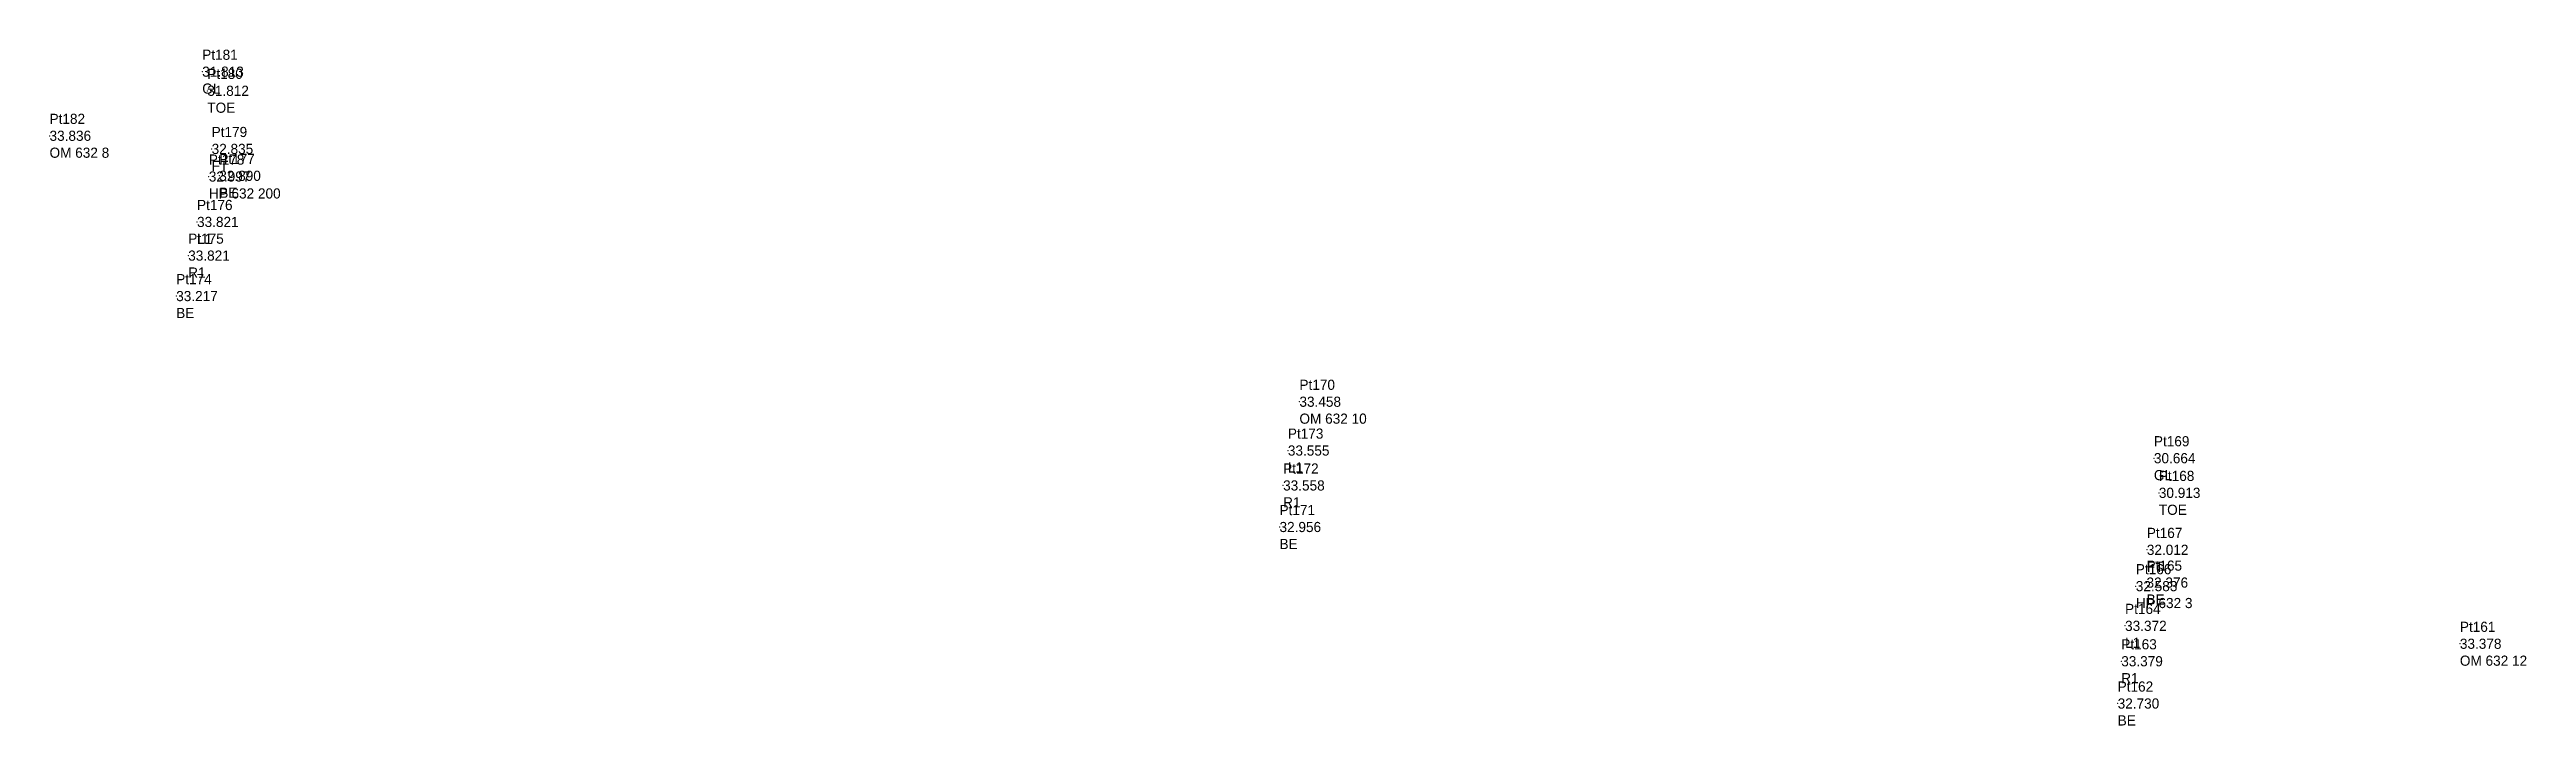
# Model space of a CAD drawing. Header units: metres. Extents: x 822817 to 828704, y 979753 to 981018.
# Drawn here: x 826928.1 to 827049.9, y 980115.4 to 980148.6 of the extents above; entities that cross this region are included whole.
import ezdxf

# ---------------------------------------------------------------- set-up
doc = ezdxf.new("R2010")
doc.units = ezdxf.units.M
doc.header["$MEASUREMENT"] = 0
doc.layers.add('SurveyPoint', color=4, linetype='Continuous', lineweight=0, true_color=0x00fffe)
doc.styles.get("Standard").update_dxf_attribs({"font": '', "height": 2.5})
doc.styles.get('Standard').set_extended_font_data('txt')

msp = doc.modelspace()

# ---------------------------------------------------------------- texts
at = {"layer": 'SurveyPoint', "color": 7, "char_height": 0.5, "attachment_point": 4}
for s, insert, width in [('Pt181\\P31.813\\PGL', (826935.597, 980147.532, 31.813), 3), ('Pt180\\P31.812\\PTOE', (826935.848, 980146.592, 31.812), 3), ('Pt182\\P33.836\\POM 632 8', (826928.089, 980144.377, 33.836), 4.5), ('Pt179\\P32.835\\PFT', (826936.061, 980143.734, 32.835), 3), ('Pt178\\P32.997\\PHP 632 200', (826935.922, 980142.372, 32.997), 5.5), ('Pt177\\P32.890\\PBE', (826936.436, 980142.41, 32.89), 3), ('Pt176\\P33.821\\PL1', (826935.343, 980140.14, 33.821), 3), ('Pt175\\P33.821\\PR1', (826934.909, 980138.483, 33.821), 3), ('Pt174\\P33.217\\PBE', (826934.318, 980136.491, 33.217), 3), ('Pt170\\P33.458\\POM 632 10', (826989.556, 980131.288, 33.458), 5), ('Pt173\\P33.555\\PL1', (826988.987, 980128.889, 33.555), 3), ('Pt169\\P30.664\\PGL', (827031.576, 980128.509, 30.664), 3), ('Pt172\\P33.558\\PR1', (826988.753, 980127.17, 33.558), 3), ('Pt168\\P30.913\\PTOE', (827031.819, 980126.803, 30.913), 3), ('Pt171\\P32.956\\PBE', (826988.576, 980125.125, 32.956), 3), ('Pt167\\P32.012\\PFT', (827031.229, 980124.002, 32.012), 3), ('Pt166\\P32.583\\PHP 632 3', (827030.686, 980122.213, 32.583), 4.5), ('Pt165\\P32.376\\PBE', (827031.213, 980122.39, 32.376), 3), ('Pt164\\P33.372\\PL1', (827030.158, 980120.261, 33.372), 3), ('Pt161\\P33.378\\POM 632 12', (827046.623, 980119.376, 33.378), 5), ('Pt163\\P33.379\\PR1', (827029.97, 980118.519, 33.379), 3), ('Pt162\\P32.730\\PBE', (827029.794, 980116.439, 32.73), 3)]:
    msp.add_mtext(s, dxfattribs=dict(at, insert=insert, width=width))

# ---------------------------------------------------------------- linework, layer by layer
at = {"layer": 'SurveyPoint'}
for p in [(826935.597, 980147.532, 31.813), (826935.848, 980146.592, 31.812), (826928.089, 980144.377, 33.836), (826936.061, 980143.734, 32.835), (826935.922, 980142.372, 32.997), (826936.436, 980142.41, 32.89), (826935.343, 980140.14, 33.821), (826934.909, 980138.483, 33.821), (826934.318, 980136.491, 33.217), (826989.556, 980131.288, 33.458), (826988.987, 980128.889, 33.555), (827031.576, 980128.509, 30.664), (826988.753, 980127.17, 33.558), (827031.819, 980126.803, 30.913), (826988.576, 980125.125, 32.956), (827031.229, 980124.002, 32.012), (827031.213, 980122.39, 32.376), (827030.686, 980122.213, 32.583), (827030.158, 980120.261, 33.372), (827046.623, 980119.376, 33.378), (827029.97, 980118.519, 33.379), (827029.794, 980116.439, 32.73)]:
    msp.add_point(p, dxfattribs=at)

msp.set_redraw_order([(e.dxf.handle, doc.entitydb.next_handle()) for e in msp.query("TEXT MTEXT ATTDEF DIMENSION ARC_DIMENSION")])  # texts and dimensions are drawn at this point

doc.saveas('drawing.dxf')
